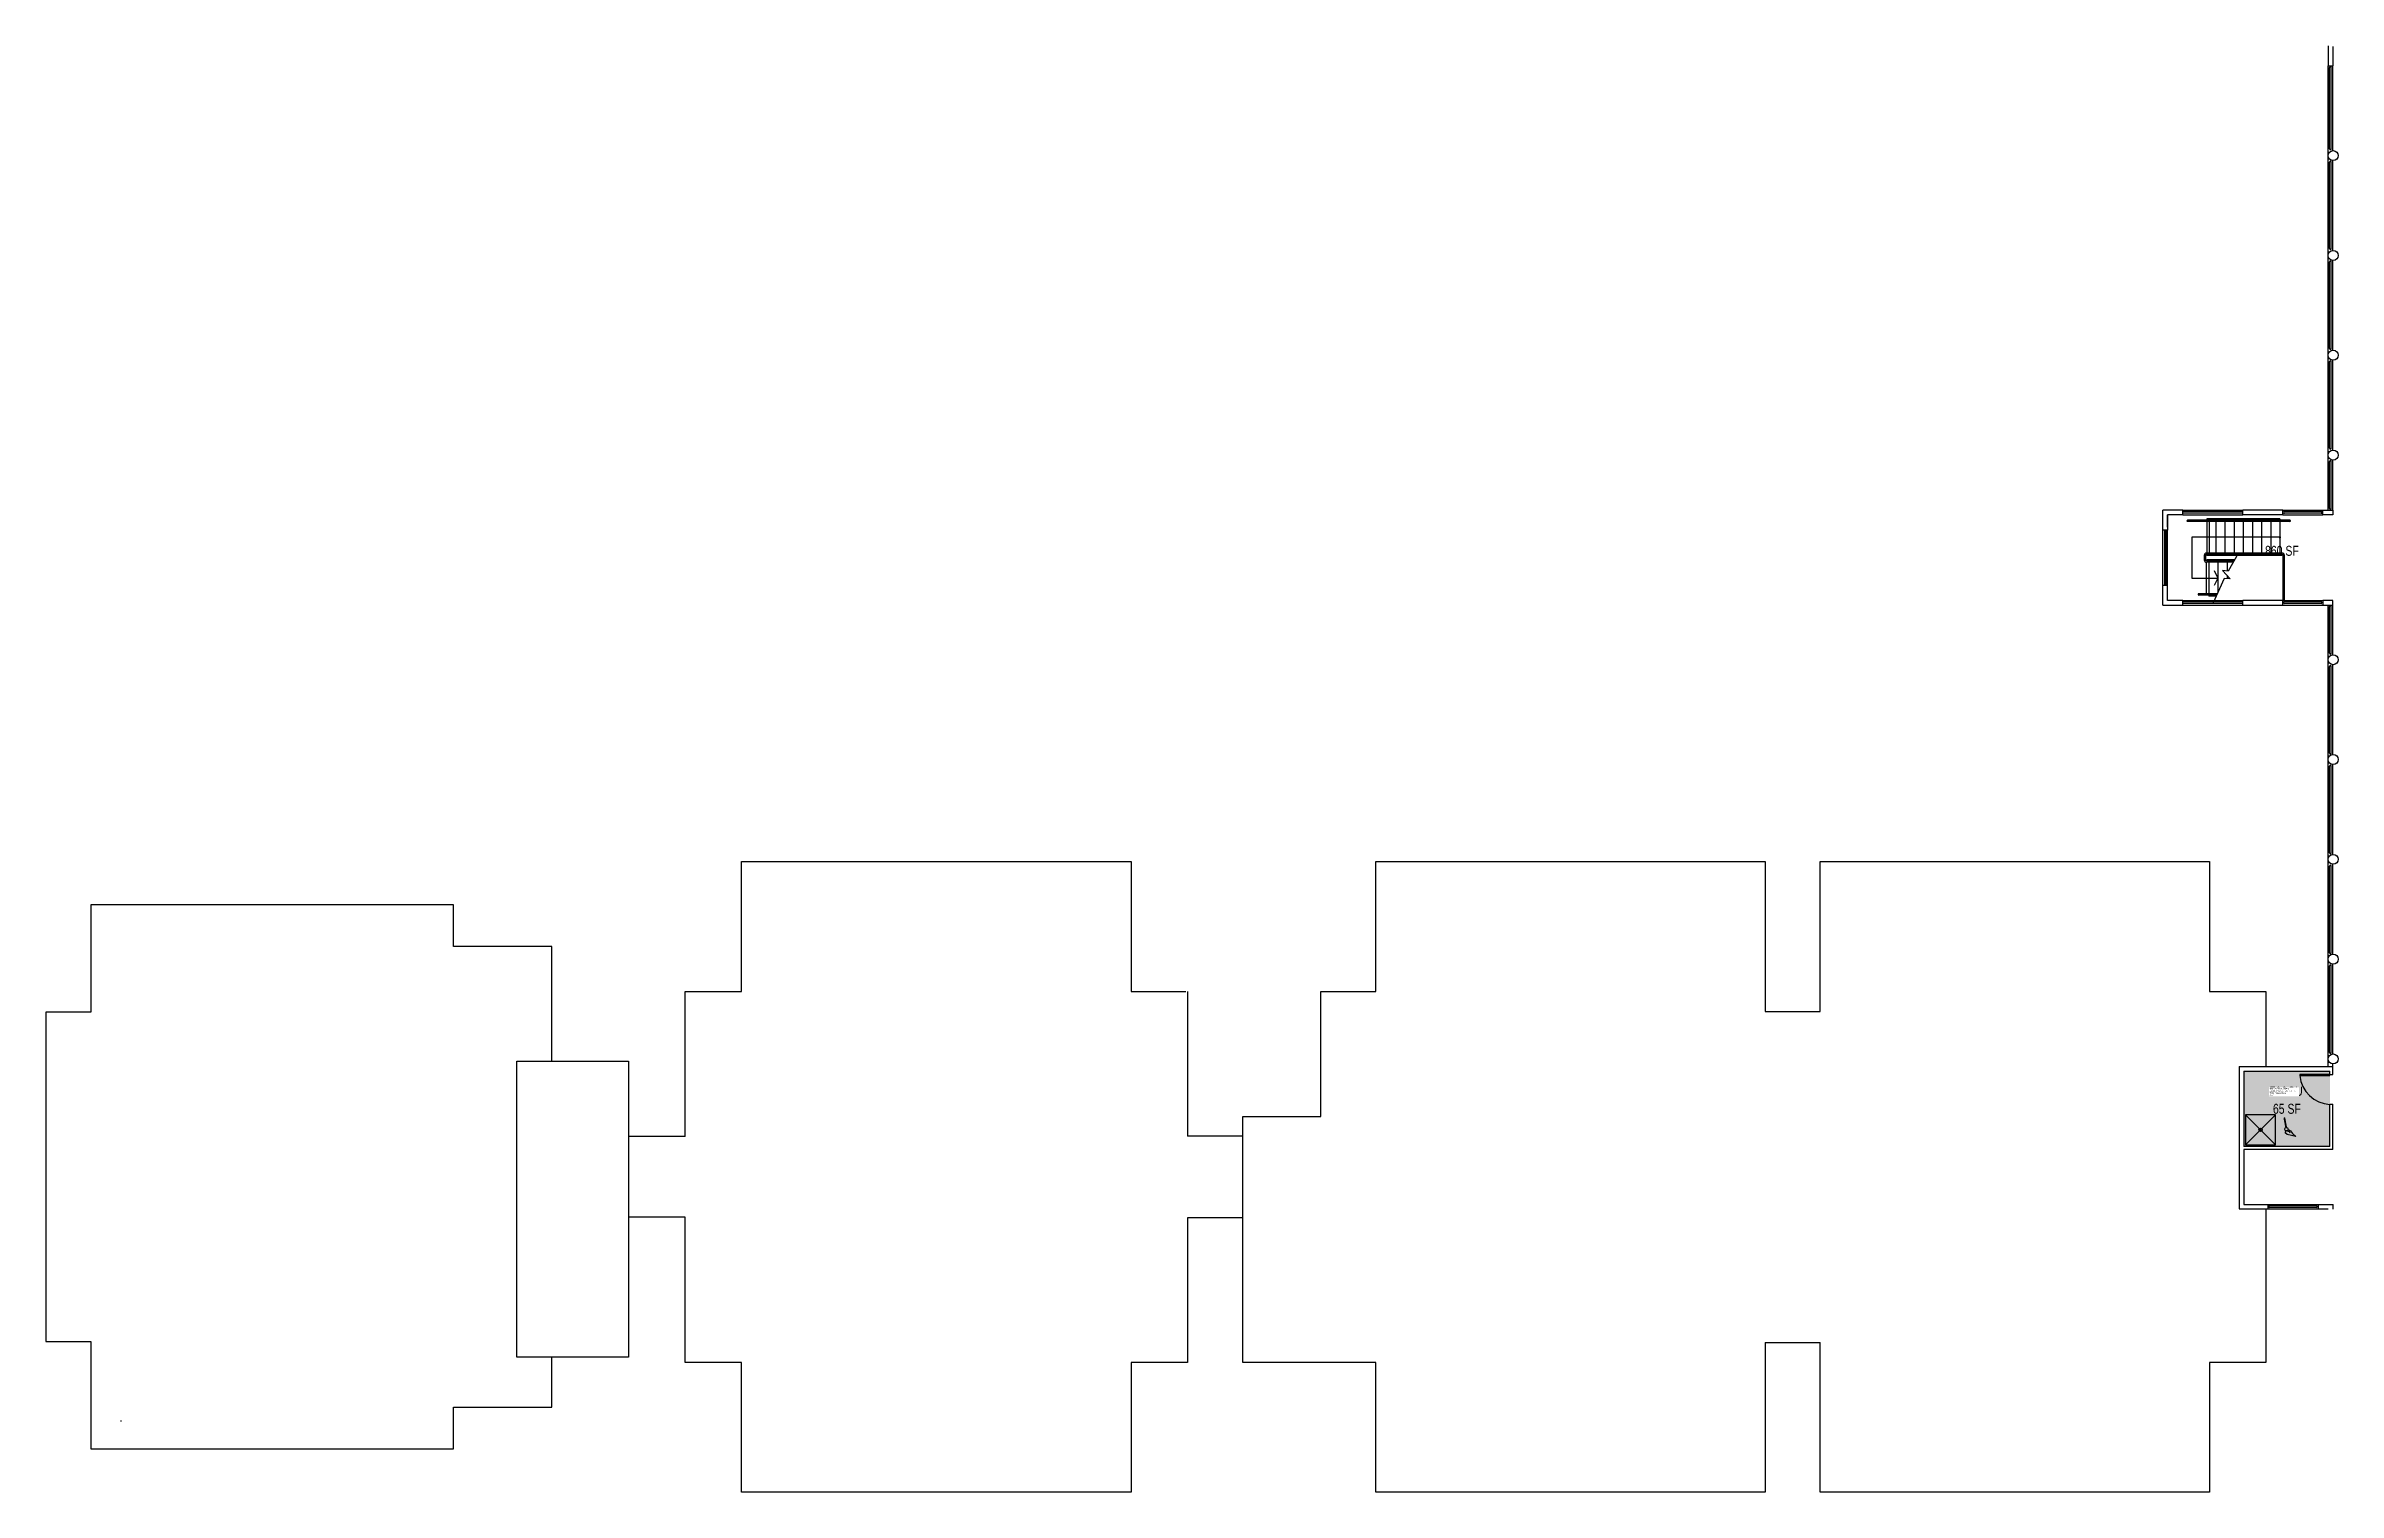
# Model space of a CAD drawing. Header units: inches. Extents: x -90 to 3162, y -86 to 1653.
# Drawn here: x -90 to 2665, y -86 to 1653 of the extents above; entities that cross this region are included whole.
import ezdxf
from ezdxf.enums import TextEntityAlignment as Align

# ---------------------------------------------------------------- set-up
doc = ezdxf.new("R2010")
doc.units = ezdxf.units.IN
doc.header["$LTSCALE"] = 10
doc.header["$MEASUREMENT"] = 0
doc.layers.get('0').update_dxf_attribs({"linetype": 'CONTINUOUS'})
for name, color, linetype in [('A-COLS', 5, 'CONTINUOUS'), ('A-DOOR', 2, 'CONTINUOUS'), ('A-FLOR', 3, 'CONTINUOUS'), ('A-IDEN-ICON', 4, 'CONTINUOUS'), ('A-IDEN-RNUM', 7, 'CONTINUOUS'), ('A-IDEN-SNUM', 4, 'CONTINUOUS'), ('A-IDEN-VNUM', 4, 'CONTINUOUS'), ('A-ROOF', 2, 'CONTINUOUS'), ('A-WALL', 5, 'CONTINUOUS'), ('AREA-TEXT', 3, 'CONTINUOUS'), ('P-SANR-FIXT', 2, 'CONTINUOUS'), ('Rooms-Category-Color', 7, 'CONTINUOUS'), ('Rooms-College-Color', 7, 'CONTINUOUS'), ('Rooms-Department-Color', 7, 'CONTINUOUS'), ('Rooms-Division-Color', 7, 'CONTINUOUS'), ('Rooms-Information', 7, 'CONTINUOUS')]:
    doc.layers.add(name, color=color, linetype=linetype)
doc.styles.add('CP_AREA', font='arial.ttf', dxfattribs={"height": 15})
doc.styles.add('CP_ROOMSNUMBER', font='arial.ttf', dxfattribs={"height": 1})
doc.styles.add('CP_ROOMVNUMBER', font='arial.ttf', dxfattribs={"width": 0.85, "height": 0.075})

msp = doc.modelspace()

# ---------------------------------------------------------------- texts
at = {"layer": 'A-IDEN-RNUM', "style": 'CP_ROOMSNUMBER'}
msp.add_text('0709-CU', height=0.36, rotation=0.08, dxfattribs=at).set_placement((2597.1, 374.9))
at = {"layer": 'A-IDEN-SNUM', "style": 'CP_ROOMSNUMBER'}
msp.add_text('1700C709CU', height=0.36, rotation=0.08, dxfattribs=at).set_placement((2597.1, 374.9))
at = {"layer": 'A-IDEN-VNUM', "style": 'CP_ROOMVNUMBER', "width": 0.85}
msp.add_text('709CU', height=10.8, rotation=0.0494, dxfattribs=at).set_placement((2582.3, 390.8))
at = {"layer": 'AREA-TEXT', "style": 'CP_AREA', "width": 0.75}
for s, p in [('860 SF', (2597.2, 1046)), ('65 SF', (2603.2, 375.2))]:
    msp.add_text(s, height=12, dxfattribs=at).set_placement(p, align=Align.MIDDLE_CENTER)

# ---------------------------------------------------------------- blocks, each defined once
blk = doc.blocks.new('CPCUST')
at = {"color": 0, "linetype": 'ByBlock'}
for p, q in [((0.017, -0.064), (0.02, -0.047)), ((0.036, -0.07), (0.017, -0.064)), ((0.026, -0.041), (0.045, -0.041)), ((0.03, -0.034), (0.038, -0.03)), ((0.112, -0.063), (0.036, -0.07)), ((0.038, -0.03), (0.053, -0.032)), ((0.045, -0.041), (0.054, -0.051)), ((0.053, -0.032), (0.075, -0.048)), ((0.075, -0.048), (0.112, -0.063))]:
    blk.add_line(p, q, dxfattribs=at)
at = {"color": 0, "linetype": 'ByBlock', "const_width": 0.015}
blk.add_lwpolyline([(-0.03, 0.05), (0.01, -0.019)], dxfattribs=at)
at = {"color": 0, "linetype": 'ByBlock', "const_width": 0.0075}
blk.add_lwpolyline([(-0.033, 0.048, 1), (-0.027, 0.052, 1)], format="xyb", close=True, dxfattribs=at)
at = {"color": 0, "linetype": 'ByBlock'}
blk.add_circle((0.016, -0.031), 0.0141, dxfattribs=at)

# ---------------------------------------------------------------- hatches: boundary and pattern name
at = {"layer": 'Rooms-Category-Color', "true_color": 0x728ef3}
msp.add_hatch(color=171, dxfattribs=at).paths.add_polyline_path([(2551.5, 329.8), (2551.5, 420.6), (2654.8, 420.6), (2654.8, 329.8)])
at = {"layer": 'Rooms-College-Color', "true_color": 0xadadad}
msp.add_hatch(color=253, dxfattribs=at).paths.add_polyline_path([(2551.5, 329.8), (2551.5, 420.6), (2654.8, 420.6), (2654.8, 329.8)])
at = {"layer": 'Rooms-Department-Color', "true_color": 0x604aed}
msp.add_hatch(color=173, dxfattribs=at).paths.add_polyline_path([(2551.5, 329.8), (2551.5, 420.6), (2654.8, 420.6), (2654.8, 329.8)])
at = {"layer": 'Rooms-Division-Color', "true_color": 0x604aed}
msp.add_hatch(color=173, dxfattribs=at).paths.add_polyline_path([(2551.5, 329.8), (2551.5, 420.6), (2654.8, 420.6), (2654.8, 329.8)])

# ---------------------------------------------------------------- linework, layer by layer
at = {"layer": 'A-COLS'}
for centre in [(2658.8, 1521.1, 0), (2658.8, 1401.1, 0), (2658.8, 1281.1, 0), (2658.8, 1161.1, 0), (2658.8, 915.1, 0), (2658.8, 795.1, 0), (2658.8, 675.1, 0), (2658.8, 555.1, 0), (2658.8, 435.1, 0)]:
    msp.add_circle(centre, 6, dxfattribs=at)
at = {"layer": 'A-DOOR'}
for p, q in [((2618.8, 416.6), (2618.8, 415.1)), ((2654.8, 416.6), (2618.8, 416.6)), ((2618.8, 415.1), (2654.8, 415.1)), ((2654.8, 415.1), (2654.8, 416.6))]:
    msp.add_line(p, q, dxfattribs=at)
msp.add_arc((2656.3, 418.1), 37.6, 184.5519, 267.7477, dxfattribs=at)
at = {"layer": 'A-FLOR'}
for p, q in [((2654.5, 1529.3), (2654.5, 1627.1)), ((2656.5, 1529.3), (2656.5, 1627.1)), ((2654.5, 1409.3), (2654.5, 1513.4)), ((2656.5, 1409.3), (2656.5, 1513.4)), ((2654.5, 1289.3), (2654.5, 1393.4)), ((2656.5, 1289.3), (2656.5, 1393.4)), ((2654.5, 1169.3), (2654.5, 1273.4)), ((2656.5, 1169.3), (2656.5, 1273.4)), ((2654.5, 1096.8), (2654.5, 1153.4)), ((2656.5, 1096.8), (2656.5, 1153.4)), ((2550.3, 1093.1), (2478.3, 1093.1)), ((2550.3, 1091.1), (2478.3, 1091.1)), ((2606.8, 1082.8), (2483.8, 1082.8)), ((2606.8, 1081.3), (2483.8, 1081.3)), ((2594.8, 1084.3), (2506.8, 1084.3)), ((2506.8, 1084.3), (2506.8, 1082.8)), ((2506.8, 1081.3), (2506.8, 1043.3)), ((2509.8, 1081.3), (2509.8, 1043.3)), ((2517.8, 1081.3), (2517.8, 1043.3)), ((2528.8, 1081.3), (2528.8, 1043.3)), ((2539.8, 1081.3), (2539.8, 1043.3)), ((2550.8, 1081.3), (2550.8, 1043.3)), ((2561.8, 1081.3), (2561.8, 1043.3)), ((2572.8, 1081.3), (2572.8, 1043.3)), ((2583.8, 1081.3), (2583.8, 1043.3)), ((2594.8, 1084.3), (2594.8, 1082.8)), ((2594.8, 1081.3), (2594.8, 1043.3)), ((2644.3, 1093.1), (2600.3, 1093.1)), ((2644.3, 1091.1), (2600.3, 1091.1)), ((2456.3, 1070.8), (2456.3, 1004.8)), ((2457.8, 1070.8), (2457.8, 1004.8)), ((2594.8, 1062.3), (2489, 1062.3)), ((2489, 1062.3), (2489, 1013.3)), ((2503.8, 1040.3), (2503.8, 1035.3)), ((2505.3, 1040.3), (2505.3, 1035.3)), ((2506.3, 1032.3), (2506.3, 994.3)), ((2597.3, 1043.3), (2506.8, 1043.3)), ((2506.8, 1041.8), (2506.8, 1040.3)), ((2597.3, 1041.8), (2506.8, 1041.8)), ((2597.3, 1040.3), (2506.8, 1040.3)), ((2506.8, 1035.3), (2506.8, 1033.8)), ((2540.5, 1035.3), (2506.8, 1035.3)), ((2539.7, 1033.8), (2506.8, 1033.8)), ((2538.8, 1032.3), (2506.8, 1032.3)), ((2509.3, 1032.3), (2509.3, 994.3)), ((2515.9, 1022.3), (2520.3, 1013.3)), ((2520.3, 1032.3), (2520.3, 995.7)), ((2525.8, 1022.3), (2535.2, 1012.4)), ((2532.7, 1021.5), (2525.8, 1022.3)), ((2531.3, 1032.3), (2531.3, 1021.7)), ((2544.6, 1042.6), (2532.7, 1021.5)), ((2597.3, 1041.8), (2597.3, 1040.3)), ((2598.8, 987.1), (2598.8, 1040.3)), ((2600.3, 987.1), (2600.3, 1040.3)), ((2489, 1013.3), (2520.3, 1013.3)), ((2519.7, 994.3), (2497.3, 994.3)), ((2519, 992.8), (2497.3, 992.8)), ((2509.3, 992.8), (2509.3, 991.3)), ((2528, 1012.7), (2514.7, 983.3)), ((2520.3, 1013.3), (2515.9, 1004.3)), ((2535.2, 1012.4), (2528, 1012.7)), ((2531.3, 1016.5), (2531.3, 1012.5)), ((2550.3, 984.6), (2478.3, 984.6)), ((2550.3, 982.6), (2478.3, 982.6)), ((2518.3, 991.3), (2509.3, 991.3)), ((2644.3, 984.6), (2600.3, 984.6)), ((2644.3, 982.6), (2600.3, 982.6)), ((2654.5, 922.8), (2654.5, 979)), ((2656.5, 922.8), (2656.5, 979)), ((2654.5, 802.8), (2654.5, 907)), ((2656.5, 802.8), (2656.5, 907)), ((2654.5, 682.8), (2654.5, 787)), ((2656.5, 682.8), (2656.5, 787)), ((2654.5, 562.8), (2654.5, 667)), ((2656.5, 562.8), (2656.5, 667)), ((2654.5, 442.8), (2654.5, 547)), ((2656.5, 442.8), (2656.5, 547)), ((2638.7, 258.5), (2582.3, 258.5)), ((2638.7, 256.5), (2582.3, 256.5))]:
    msp.add_line(p, q, dxfattribs=at)
for centre, radius, start, end in [((2655.5, 1627.1, 0), 1, 0, 180), ((2483.8, 1082.1), 0.75, 90, 270), ((2606.8, 1082.1), 0.75, 270, 90), ((2655.5, 1096.7), 1, 180, 360), ((2594.8, 1062.3), 0.75, 360, 180), ((2594.8, 1062.3), 0.75, 180, 360), ((2506.8, 1040.3), 3, 90, 180), ((2506.8, 1035.3), 3, 180, 270), ((2506.8, 1040.3), 1.5, 90, 180), ((2506.8, 1035.3), 1.5, 180, 270), ((2597.3, 1040.3), 3, 360, 90), ((2597.3, 1040.3), 1.5, 360, 90), ((2497.3, 993.6), 0.75, 90, 270), ((2599.5, 987.1), 0.75, 180, 360), ((2655.5, 979), 1, 360, 180)]:
    msp.add_arc(centre, radius, start, end, dxfattribs=at)
at = {"layer": 'A-FLOR', "extrusion": (-4.50554e-13, 0.000187714, 1)}
for centre in [(2655.5, 1529.3, 0.3), (2655.5, 1409.3, 0.3), (2655.5, 1289.3, 0.2), (2655.5, 1169.3, 0.2)]:
    msp.add_arc(centre, 1, 180, 360, dxfattribs=at)
at = {"layer": 'A-FLOR', "extrusion": (-4.50638e-13, 0.000187714, 1)}
for centre in [(2655.5, 1513.4, 0.3), (2655.5, 1393.4, 0.3), (2655.5, 1273.4, 0.2), (2655.5, 1153.4, 0.2)]:
    msp.add_arc(centre, 1, 0, 180, dxfattribs=at)
at = {"layer": 'A-FLOR', "extrusion": (-0.000443944, 9.83335e-14, 1)}
msp.add_arc((2600.3, 1092.1, -1.2), 1, 90, 270, dxfattribs=at)
at = {"layer": 'A-FLOR', "extrusion": (-0.000443944, 9.85692e-14, 1)}
msp.add_arc((2644.3, 1092.1, -1.2), 1, 270, 90, dxfattribs=at)
at = {"layer": 'A-FLOR', "extrusion": (-0.000443944, 5.37687e-14, 1)}
msp.add_arc((2600.3, 983.6, -1.2), 1, 90, 270, dxfattribs=at)
at = {"layer": 'A-FLOR', "extrusion": (-0.000443944, 5.3533e-14, 1)}
msp.add_arc((2644.3, 983.6, -1.2), 1, 270, 90, dxfattribs=at)
at = {"layer": 'A-FLOR', "extrusion": (-4.43997e-13, 0.000187714, 1)}
for centre in [(2655.5, 922.8, 0.2), (2655.5, 802.8, 0.2), (2655.5, 682.8, 0.1), (2655.5, 562.8, 0.1), (2655.5, 442.8, 0.1)]:
    msp.add_arc(centre, 1, 180, 360, dxfattribs=at)
at = {"layer": 'A-FLOR', "extrusion": (-4.44081e-13, 0.000187714, 1)}
for centre in [(2655.5, 907, 0.2), (2655.5, 787, 0.1), (2655.5, 667, 0.1), (2655.5, 547, 0.1)]:
    msp.add_arc(centre, 1, 0, 180, dxfattribs=at)
at = {"layer": 'A-FLOR', "extrusion": (-0.000343011, -2.72905e-11, 1)}
msp.add_arc((2582.3, 257.5, -0.9), 1, 90, 270, dxfattribs=at)
at = {"layer": 'A-FLOR', "extrusion": (-0.000343011, -2.72906e-11, 1)}
msp.add_arc((2638.7, 257.5, -0.9), 1, 270, 90, dxfattribs=at)
at = {"layer": 'A-ROOF'}
for p, q in [((746.3, 672.3), (1214.3, 672.3)), ((746.3, 516.3), (746.3, 672.3)), ((1214.3, 672.3), (1214.3, 516.3)), ((1508.3, 672.3), (1976.3, 672.3)), ((1508.3, 516.3), (1508.3, 672.3)), ((1976.3, 672.3), (1976.3, 492.3)), ((2042.3, 492.3), (2042.3, 672.3)), ((2042.3, 672.3), (2510.3, 672.3)), ((2510.3, 672.3), (2510.3, 516.3)), ((400.3, 620.3), (-35.7, 620.3)), ((-35.7, 620.3), (-35.7, 491.3)), ((400.3, 570.3), (400.3, 620.3)), ((518.3, 570.3), (400.3, 570.3)), ((518.3, 432.3), (518.3, 570.3)), ((678.5, 516.3), (746.3, 516.3)), ((678.5, 341.8), (678.5, 516.3)), ((1214.3, 516.3), (1280.3, 516.3)), ((1282, 516.3), (1282, 342.3)), ((1442.3, 516.3), (1508.3, 516.3)), ((1442.3, 365.8), (1442.3, 516.3)), ((2510.3, 516.3), (2578, 516.3)), ((2578, 516.3), (2578, 426.1)), ((-35.7, 491.3), (-89.7, 491.3)), ((-89.7, 491.3), (-89.7, 95.3)), ((1976.3, 492.3), (2042.3, 492.3)), ((476.3, 432.3), (610.3, 432.3)), ((476.3, 76.8), (476.3, 432.3)), ((610.3, 432.3), (610.3, 244.7)), ((1348.5, 365.8), (1442.3, 365.8)), ((1348.5, 70.3), (1348.5, 365.8)), ((678.5, 341.8), (610.3, 341.8)), ((1348.5, 342.3), (1282, 342.3)), ((2578, 254.8), (2578, 70.3)), ((678.5, 244.8), (610.3, 244.8)), ((610.3, 244.7), (610.3, 76.8)), ((678.5, 70.3), (678.5, 244.8)), ((1282, 244.3), (1282, 70.3)), ((1348.5, 244.3), (1282, 244.3)), ((-89.7, 95.3), (-35.7, 95.3)), ((-35.7, 95.3), (-35.7, -33.7)), ((1976.3, 94.3), (2042.3, 94.3)), ((1976.3, 94.3), (1976.3, -85.7)), ((2042.3, -85.7), (2042.3, 94.3)), ((610.3, 76.8), (476.3, 76.8)), ((518.3, 16.3), (518.3, 77.1)), ((746.3, 70.3), (678.5, 70.3)), ((746.3, -85.7), (746.3, 70.3)), ((1214.3, 70.3), (1214.3, -85.7)), ((1282, 70.3), (1214.3, 70.3)), ((1508.3, 70.3), (1348.5, 70.3)), ((1508.3, -85.7), (1508.3, 70.3)), ((2510.3, 70.3), (2510.3, -85.7)), ((2578, 70.3), (2510.3, 70.3)), ((400.3, -33.7), (400.3, 16.3)), ((400.3, 16.3), (518.3, 16.3)), ((-35.7, -33.7), (400.3, -33.7)), ((1214.3, -85.7), (746.3, -85.7)), ((1976.3, -85.7), (1508.3, -85.7)), ((2510.3, -85.7), (2042.3, -85.7))]:
    msp.add_line(p, q, dxfattribs=at)
at = {"layer": 'A-WALL'}
for p, q in [((2652.8, 1653.1), (2652.8, 1629.1)), ((2652.8, 1629.1), (2658.3, 1629.1)), ((2652.8, 1521.5), (2652.8, 1629.1)), ((2658.4, 1652.1), (2658.3, 1652.1)), ((2658.3, 1652.1), (2658.3, 1629.1)), ((2658.3, 1527.1), (2658.3, 1629.1)), ((2652.8, 1401.2), (2652.8, 1521.5)), ((2658.3, 1407.3), (2658.3, 1515.1)), ((2652.8, 1281.5), (2652.8, 1401.2)), ((2658.3, 1287.3), (2658.3, 1395.3)), ((2652.8, 1161.3), (2652.8, 1281.5)), ((2658.3, 1167.3), (2658.3, 1275.3)), ((2652.8, 1094.9), (2652.8, 1161.3)), ((2658.3, 1094.9), (2658.3, 1155.3)), ((2478.3, 1094.8), (2454.3, 1094.8)), ((2454.3, 1070.8), (2454.3, 1094.8)), ((2478.3, 1089.3), (2459.8, 1089.3)), ((2459.8, 1089.3), (2459.8, 1070.8)), ((2459.8, 1074.3), (2459.8, 1089.3)), ((2478.3, 1094.8), (2550.3, 1094.8)), ((2478.3, 1089.3), (2478.3, 1094.8)), ((2478.3, 1089.3), (2550.3, 1089.3)), ((2550.3, 1089.3), (2550.3, 1094.8)), ((2598.3, 1094.8), (2550.3, 1094.8)), ((2598.3, 1089.3), (2550.3, 1089.3)), ((2598.3, 1089.3), (2598.3, 1094.8)), ((2598.3, 1094.8), (2646.3, 1094.8)), ((2598.3, 1089.3), (2646.3, 1089.3)), ((2646.3, 1094.8), (2658.3, 1094.8)), ((2646.3, 1089.3), (2646.3, 1094.8)), ((2658.3, 1089.3), (2646.3, 1089.3)), ((2658.3, 1094.8), (2658.3, 1089.3)), ((2459.8, 1070.8), (2454.3, 1070.8)), ((2454.3, 1004.8), (2454.3, 1070.8)), ((2459.8, 1004.8), (2459.8, 1070.8)), ((2454.3, 1004.8), (2459.8, 1004.8)), ((2454.3, 980.8), (2454.3, 1004.8)), ((2459.8, 986.3), (2459.8, 1004.8)), ((2454.3, 980.8), (2478.3, 980.8)), ((2478.3, 986.3), (2459.8, 986.3)), ((2478.3, 986.3), (2550.3, 986.3)), ((2478.3, 980.8), (2478.3, 986.3)), ((2478.3, 980.8), (2550.3, 980.8)), ((2550.3, 980.8), (2550.3, 986.3)), ((2598.3, 986.3), (2550.3, 986.3)), ((2550.3, 980.8), (2598.3, 980.8)), ((2598.3, 980.8), (2598.3, 986.3)), ((2598.3, 986.3), (2646.3, 986.3)), ((2598.3, 980.8), (2646.3, 980.8)), ((2658.3, 986.3), (2646.3, 986.3)), ((2646.3, 986.3), (2646.3, 980.8)), ((2646.3, 980.8), (2658.3, 980.8)), ((2652.8, 915.1), (2652.8, 980.8)), ((2658.3, 980.8), (2658.3, 986.3)), ((2658.3, 920.9), (2658.3, 980.8)), ((2652.8, 794.8), (2652.8, 915.1)), ((2658.3, 800.9), (2658.3, 908.9)), ((2652.8, 675.1), (2652.8, 794.8)), ((2658.3, 680.9), (2658.3, 788.9)), ((2652.8, 554.9), (2652.8, 675.1)), ((2658.3, 560.9), (2658.3, 668.9)), ((2652.8, 426.1), (2652.8, 554.9)), ((2658.3, 440.9), (2658.3, 548.9)), ((2546, 426.1), (2546, 254.8)), ((2546, 426.1), (2658.3, 426.1)), ((2551.5, 420.6), (2551.5, 329.8)), ((2551.5, 420.6), (2654.8, 420.6)), ((2654.8, 416.6), (2654.8, 420.6)), ((2654.8, 416.6), (2658.3, 416.6)), ((2658.3, 426.1), (2658.3, 428.9)), ((2658.3, 416.6), (2658.3, 426.1)), ((2654.8, 329.8), (2654.8, 380.6)), ((2654.8, 380.6), (2658.3, 380.6)), ((2658.3, 326.3), (2658.3, 380.6)), ((2654.8, 329.8), (2551.5, 329.8)), ((2551.5, 326.3), (2551.5, 260.3)), ((2658.3, 326.3), (2551.5, 326.3)), ((2546, 254.8), (2580.3, 254.8)), ((2551.5, 260.3), (2580.3, 260.3)), ((2580.3, 260.3), (2580.3, 254.8)), ((2580.3, 260.3), (2640.7, 260.3)), ((2580.3, 254.8), (2640.7, 254.8)), ((2640.7, 260.3), (2640.7, 260.3)), ((2640.7, 260.3), (2640.7, 254.8)), ((2640.7, 260.3), (2658.8, 260.3)), ((2640.7, 254.8), (2652.7, 254.8)), ((2658.3, 254.8), (2658.8, 254.8)), ((2658.8, 254.8), (2658.8, 260.3)), ((2658.8, 254.8), (2658.8, 260.3)), ((0, 0), (1, 0)), ((0, 0), (1, 0))]:
    msp.add_line(p, q, dxfattribs=at)
at = {"layer": 'P-SANR-FIXT'}
for p, q in [((2589.5, 367.8), (2553.5, 367.8)), ((2553.5, 367.8), (2553.5, 331.8)), ((2589.5, 331.8), (2553.5, 367.8)), ((2589.5, 367.8), (2553.5, 331.8)), ((2589.5, 331.8), (2589.5, 367.8)), ((2553.5, 331.8), (2589.5, 331.8))]:
    msp.add_line(p, q, dxfattribs=at)
msp.add_circle((2571.5, 349.8), 2, dxfattribs=at)

# ---------------------------------------------------------------- block references
at = {"layer": 'A-IDEN-ICON', "xscale": 144.000000002569, "yscale": 144.000000002569, "zscale": 144.000000002569, "rotation": 340.4999999933736}
msp.add_blockref('CPCUST', (2601.9, 355.7), dxfattribs=at)

msp.set_redraw_order([(e.dxf.handle, doc.entitydb.next_handle()) for e in msp.query("TEXT MTEXT ATTDEF DIMENSION ARC_DIMENSION")])  # texts and dimensions are drawn at this point

# ---------------------------------------------------------------- next in the draw order: texts
at = {"layer": 'Rooms-Information', "insert": (2582.3, 390.8), "char_height": 1.543, "width": 34.56, "attachment_point": 7, "rotation": 0.0494, "style": 'CP_ROOMVNUMBER', "bg_fill": 3, "box_fill_scale": 1.5, "bg_fill_color": 256, "bg_fill_true_color": 13158600, "bg_fill_transparency": 0}
msp.add_mtext('Bldg.170, Room C709CU^M^J140904-UH-Custodial Operations^M^JFICM: Storage Closet^M^JASF: ', dxfattribs=at)

doc.saveas('drawing.dxf')
